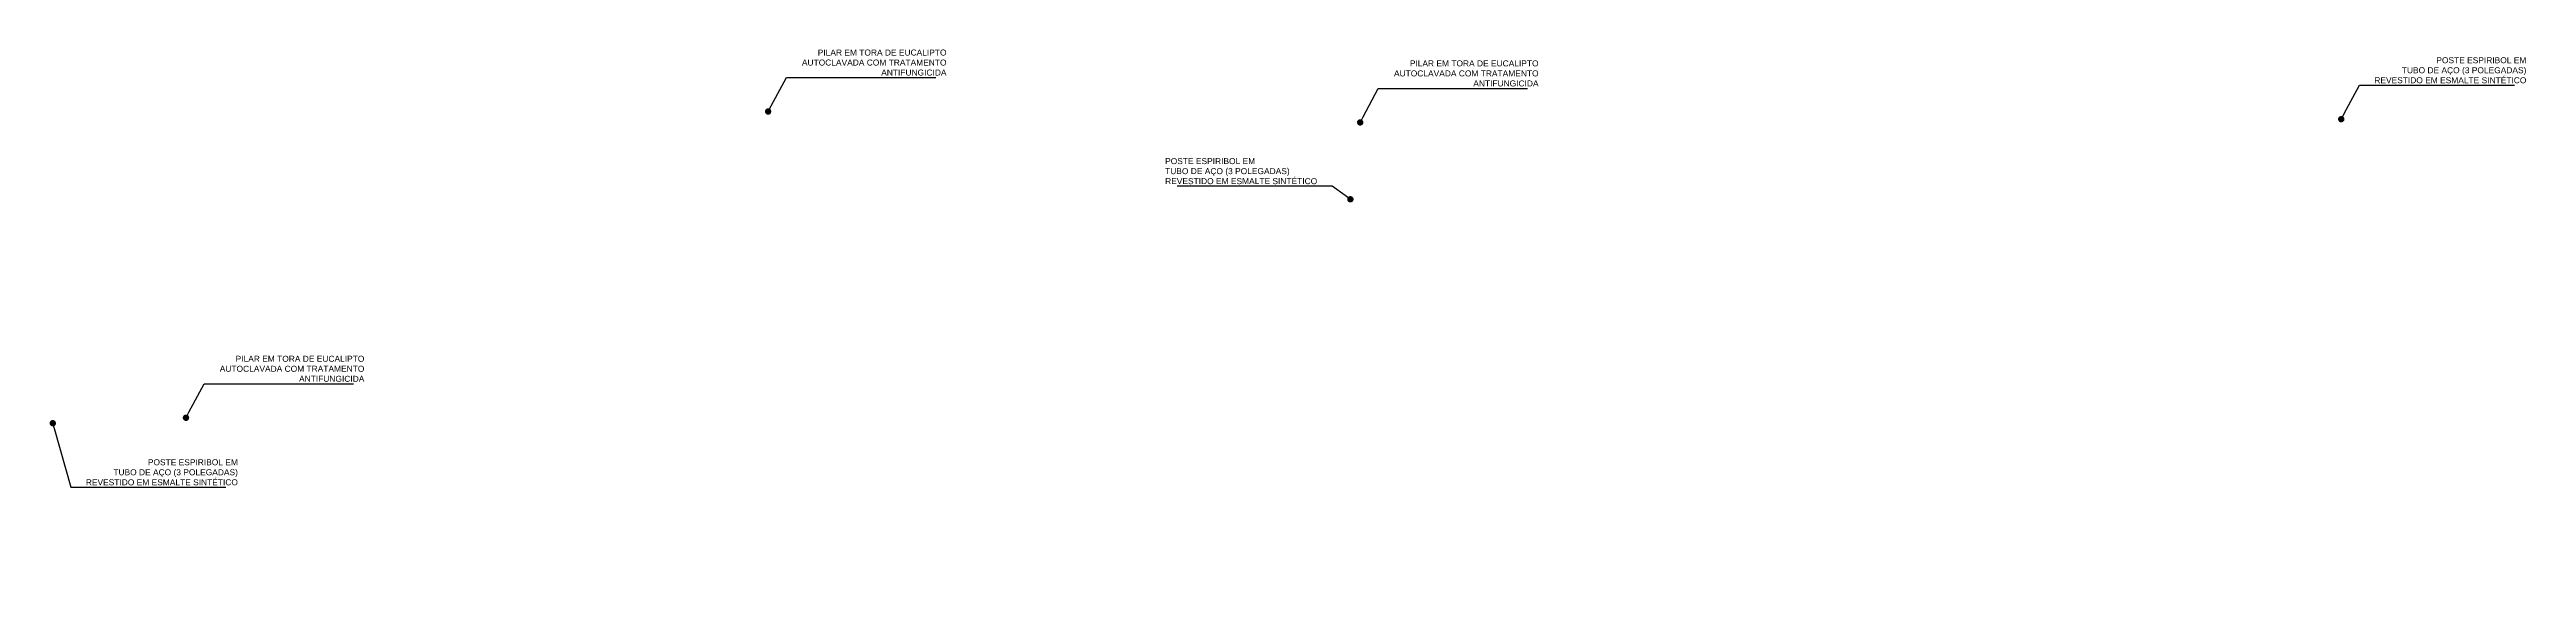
# Model space of a CAD drawing. Header units: millimetres. Extents: x 482 to 600, y -218 to -108.
# Drawn here: x 552.11 to 567.56, y -160.16 to -156.86 of the extents above; entities that cross this region are included whole.
import ezdxf
from ezdxf import colors
from ezdxf.entities.mleader import LeaderData, LeaderLine
from ezdxf.math import Vec2, Vec3

# ---------------------------------------------------------------- set-up
doc = ezdxf.new("R2010")
doc.units = ezdxf.units.MM
doc.header["$LTSCALE"] = 2.5
doc.layers.add('AN_INDICAÇAO', color=2, linetype='Continuous')
doc.styles.add('ARIAL 1-025', font='arial.ttf', dxfattribs={"height": 0.05})

# ---------------------------------------------------------------- blocks, each defined once
blk = doc.blocks.new('_Dot')
at = {"color": 0, "linetype": 'ByBlock', "lineweight": -2}
blk.add_line((-0.5, 0), (-1, 0), dxfattribs=at)
at = {"color": 0, "linetype": 'ByBlock', "const_width": 0.5}
blk.add_lwpolyline([(-0.25, 0, 1), (0.25, 0, 1)], format="xyb", close=True, dxfattribs=at)

msp = doc.modelspace()

# ---------------------------------------------------------------- leaders
at = {"layer": 'AN_INDICAÇAO'}
ml = msp.add_multileader_mtext('Standard', dxfattribs=at)
ml.set_content('PILAR EM TORA DE EUCALIPTO\\P\\pq*;AUTOCLAVADA COM TRATAMENTO\\PANTIFUNGICIDA', color=256, style='ARIAL 1-025')
ml.set_leader_properties(color=256, linetype='ByLayer', lineweight=-1)
ml.set_arrow_properties(name='DOT')
ml.build(insert=Vec2(0, 0))
ml.multileader.update_dxf_attribs({"text_left_attachment_type": 5, "text_right_attachment_type": 5, "dogleg_length": 0.1, "arrow_head_size": 0.04})
ctx = ml.context
ctx.base_point, ctx.char_height, ctx.arrow_head_size, ctx.landing_gap_size, ctx.plane_origin = Vec3(556.804, -157.038), 0.0375, 0.04, 0, Vec3(556.59, -157.25)
ctx.left_attachment, ctx.right_attachment, ctx.text_align_type = 5, 5, 2
notes = []
notes.append((ctx, [(0, (1, 1, 0), (556.704, -157.038), (1, 0), 0.1, [(0, [(556.59, -157.25)], 0, [])])]))
ctx.mtext.insert, ctx.mtext.alignment, ctx.mtext.line_spacing_style, ctx.mtext.flow_direction = Vec3(557.703, -156.863), 3, 2, 5
ml = msp.add_multileader_mtext('Standard', dxfattribs=at)
ml.set_content('PILAR EM TORA DE EUCALIPTO\\P\\pq*;AUTOCLAVADA COM TRATAMENTO\\PANTIFUNGICIDA', color=256, style='ARIAL 1-025')
ml.set_leader_properties(color=256, linetype='ByLayer', lineweight=-1)
ml.set_arrow_properties(name='DOT')
ml.build(insert=Vec2(0, 0))
ml.multileader.update_dxf_attribs({"text_left_attachment_type": 5, "text_right_attachment_type": 5, "dogleg_length": 0.1, "arrow_head_size": 0.04})
ctx = ml.context
ctx.base_point, ctx.char_height, ctx.arrow_head_size, ctx.landing_gap_size, ctx.plane_origin = Vec3(560.497, -157.106), 0.0375, 0.04, 0, Vec3(560.284, -157.318)
ctx.left_attachment, ctx.right_attachment, ctx.text_align_type = 5, 5, 2
notes.append((ctx, [(0, (1, 1, 0), (560.397, -157.106), (1, 0), 0.1, [(0, [(560.284, -157.318)], 0, [])])]))
ctx.mtext.insert, ctx.mtext.alignment, ctx.mtext.line_spacing_style, ctx.mtext.flow_direction = Vec3(561.397, -156.931), 3, 2, 5
ml = msp.add_multileader_mtext('Standard', dxfattribs=at)
ml.set_content('POSTE ESPIRIBOL EM \\PTUBO DE AÇO (3 POLEGADAS)\\PREVESTIDO EM ESMALTE SINTÉTICO', color=256, style='ARIAL 1-025')
ml.set_leader_properties(color=256, linetype='ByLayer', lineweight=-1)
ml.set_arrow_properties(name='DOT')
ml.build(insert=Vec2(0, 0))
ml.multileader.update_dxf_attribs({"text_left_attachment_type": 5, "text_right_attachment_type": 5, "dogleg_length": 0.1, "arrow_head_size": 0.04})
ctx = ml.context
ctx.base_point, ctx.char_height, ctx.arrow_head_size, ctx.landing_gap_size, ctx.plane_origin = Vec3(566.618, -157.086), 0.0375, 0.04, 0, Vec3(566.405, -157.298)
ctx.left_attachment, ctx.right_attachment, ctx.text_align_type = 5, 5, 2
notes.append((ctx, [(0, (1, 1, 0), (566.518, -157.086), (1, 0), 0.1, [(0, [(566.405, -157.298)], 0, [])])]))
ctx.mtext.insert, ctx.mtext.alignment, ctx.mtext.line_spacing_style, ctx.mtext.flow_direction = Vec3(567.56, -156.911), 3, 2, 5
ml = msp.add_multileader_mtext('Standard', dxfattribs=at)
ml.set_content('POSTE ESPIRIBOL EM \\PTUBO DE AÇO (3 POLEGADAS)\\PREVESTIDO EM ESMALTE SINTÉTICO', color=256, style='ARIAL 1-025')
ml.set_leader_properties(color=256, linetype='ByLayer', lineweight=-1)
ml.set_arrow_properties(name='DOT')
ml.build(insert=Vec2(0, 0))
ml.multileader.update_dxf_attribs({"text_left_attachment_type": 5, "text_right_attachment_type": 5, "dogleg_length": 0.1, "arrow_head_size": 0.04})
ctx = ml.context
ctx.base_point, ctx.char_height, ctx.arrow_head_size, ctx.landing_gap_size, ctx.plane_origin = Vec3(559.067, -157.716), 0.0375, 0.04, 0, Vec3(560.223, -157.798)
ctx.left_attachment, ctx.right_attachment = 5, 5
notes.append((ctx, [(0, (1, 1, 0), (560.11, -157.716), (-1, 0), 0.1, [(0, [(560.223, -157.798)], 0, [])])]))
ctx.mtext.insert, ctx.mtext.line_spacing_style, ctx.mtext.flow_direction = Vec3(559.067, -157.541), 2, 5
ml = msp.add_multileader_mtext('Standard', dxfattribs=at)
ml.set_content('PILAR EM TORA DE EUCALIPTO\\P\\pq*;AUTOCLAVADA COM TRATAMENTO\\PANTIFUNGICIDA', color=256, style='ARIAL 1-025')
ml.set_leader_properties(color=256, linetype='ByLayer', lineweight=-1)
ml.set_arrow_properties(name='DOT')
ml.build(insert=Vec2(0, 0))
ml.multileader.update_dxf_attribs({"text_left_attachment_type": 5, "text_right_attachment_type": 5, "dogleg_length": 0.1, "arrow_head_size": 0.04})
ctx = ml.context
ctx.base_point, ctx.char_height, ctx.arrow_head_size, ctx.landing_gap_size, ctx.plane_origin = Vec3(553.171, -158.95), 0.0375, 0.04, 0, Vec3(552.958, -159.162)
ctx.left_attachment, ctx.right_attachment, ctx.text_align_type = 5, 5, 2
notes.append((ctx, [(0, (1, 1, 0), (553.071, -158.95), (1, 0), 0.1, [(0, [(552.958, -159.162)], 0, [])])]))
ctx.mtext.insert, ctx.mtext.alignment, ctx.mtext.line_spacing_style, ctx.mtext.flow_direction = Vec3(554.071, -158.775), 3, 2, 5
ml = msp.add_multileader_mtext('Standard', dxfattribs=at)
ml.set_content('POSTE ESPIRIBOL EM \\PTUBO DE AÇO (3 POLEGADAS)\\PREVESTIDO EM ESMALTE SINTÉTICO', color=256, style='ARIAL 1-025')
ml.set_leader_properties(color=256, linetype='ByLayer', lineweight=-1)
ml.set_arrow_properties(name='DOT')
ml.build(insert=Vec2(0, 0))
ml.multileader.update_dxf_attribs({"text_left_attachment_type": 5, "text_right_attachment_type": 5, "dogleg_length": 0.1, "arrow_head_size": 0.04})
ctx = ml.context
ctx.base_point, ctx.char_height, ctx.arrow_head_size, ctx.landing_gap_size, ctx.plane_origin = Vec3(552.34, -159.596), 0.0375, 0.04, 0, Vec3(552.127, -159.196)
ctx.left_attachment, ctx.right_attachment, ctx.text_align_type = 5, 5, 2
notes.append((ctx, [(0, (1, 1, 0), (552.24, -159.596), (1, 0), 0.1, [(0, [(552.127, -159.196)], 0, [])])]))
ctx.mtext.insert, ctx.mtext.alignment, ctx.mtext.line_spacing_style, ctx.mtext.flow_direction = Vec3(553.282, -159.421), 3, 2, 5
for ctx, leaders in notes:
    for number, flags, end, landing, length, lines in leaders:
        leader = LeaderData()
        leader.index, (leader.has_last_leader_line, leader.has_dogleg_vector, leader.attachment_direction) = number, flags
        leader.last_leader_point, leader.dogleg_vector, leader.dogleg_length = Vec3(end), Vec3(landing), length
        for number, points, colour, breaks in lines:
            line = LeaderLine()
            line.index, line.vertices, line.color, line.breaks = number, Vec3.list(points), colors.encode_raw_color(colour), breaks
            leader.lines.append(line)
        ctx.leaders.append(leader)

doc.saveas('drawing.dxf')
